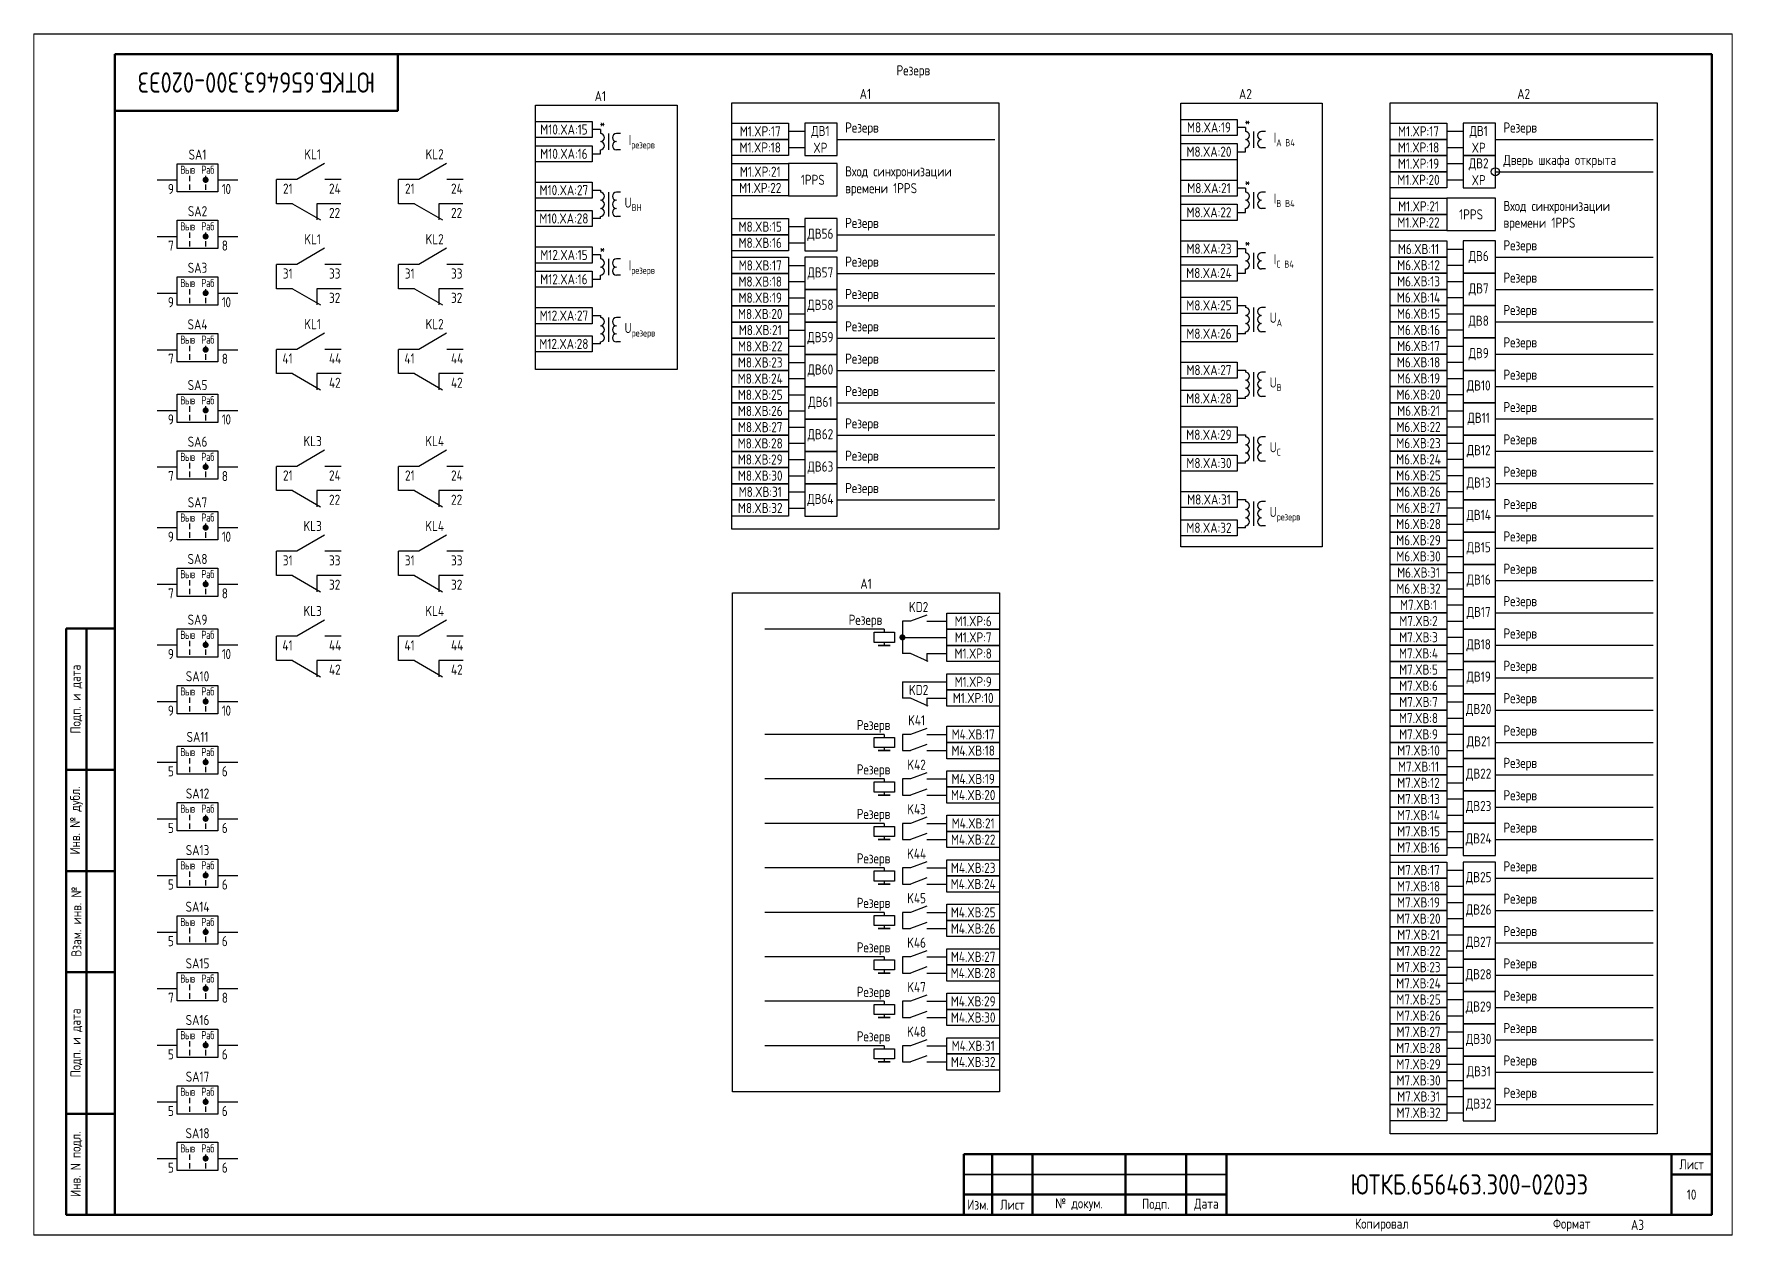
# Paper-space layout 'Лист10' of a CAD drawing. Header units: millimetres, sheet in inches. Extents: x 242.9 to 266.5, y 96.7 to 113.3.
# The model-space entities are those that its viewports show. They can reach past a viewport. Long polylines and large blocks are cut down to what shows.
import ezdxf

# ---------------------------------------------------------------- set-up
doc = ezdxf.new("R2010")
doc.units = ezdxf.units.MM
doc.styles.add('Gost_type_A', font='GOST_A.TTF')

psp = doc.layouts.new('Лист10')

msp = doc.modelspace()

# ---------------------------------------------------------------- texts
at = {"insert": (3835, 285), "char_height": 5, "width": 70, "attachment_point": 5, "rotation": 180, "style": 'Gost_type_A'}
msp.add_mtext('ЮТКБ.656463.300-020Э3', dxfattribs=at)
at = {"lineweight": 25, "insert": (3997.5, 287.66), "char_height": 2.5, "width": 395, "attachment_point": 5, "line_spacing_factor": 0.9, "style": 'Gost_type_A'}
msp.add_mtext('Резерв', dxfattribs=at)
at = {"char_height": 2.5, "style": 'Gost_type_A'}
for s, insert, width, attachment_point, line_spacing_factor in [('A1', (3920.09, 280.37), 32, 8, 0.9), ('A1', (3985.64, 280.93), 66, 8, 0.9), ('A2', (4079.64, 280.88), 32, 8, 0.9), ('A2', (4148.46, 280.93), 66, 8, 0.9), ('A1', (3985.81, 159.79), 66, 8, 0.9), ('Резерв', (3989.81, 151.79), 37, 6, 0.8)]:
    msp.add_mtext(s, dxfattribs=dict(at, insert=insert, width=width, attachment_point=attachment_point, line_spacing_factor=line_spacing_factor))
at = {"style": 'Gost_type_A'}
for s, insert, char_height, width, attachment_point in [('M10.XA:15', (3911.09, 273.37), 2.5, 14, 5), ('*', (3920.59, 274.87), 2.5, 3, 5), ('M1.XP:17', (3959.64, 272.93), 2.5, 14, 5), ('ДВ1 XP', (3974.52, 270.93), 2.5, 7.7588, 5), ('Резерв', (3980.64, 271.93), 2.5, 27.8465, 7), ('M8.XA:19', (4070.64, 273.89), 2.5, 14, 5), ('*', (4080.14, 275.38), 2.5, 3, 5), ('M1.XP:17', (4122.46, 272.93), 2.5, 14, 5), ('ДВ1 XP', (4137.34, 270.93), 2.5, 7.7588, 5), ('Резерв', (4143.46, 271.93), 2.5, 27.8465, 7), ('\\A1;I{\\H0.7x;\\S^ резерв;}', (3927.09, 270.37), 2.5, 8, 4), ('M1.XP:18', (3959.64, 268.93), 2.5, 14, 5), ('M8.XA:20', (4070.63, 267.88), 2.5, 14.018, 5), ('\\A1;I{\\H0.7x;\\S^ A B4;}', (4086.63, 270.91), 2.5, 8, 4), ('M1.XP:18', (4122.46, 268.93), 2.5, 14, 5), ('SA1', (3820.46, 265.92), 2.5, 10, 8), ('KL1', (3848.93, 266), 2.5, 10, 8), ('KL2', (3879.11, 266), 2.5, 10, 8), ('M10.XA:16', (3911.08, 267.36), 2.5, 14.018, 5), ('M1.XP:19', (4122.46, 264.93), 2.5, 14, 5), ('ДВ2 XP', (4137.34, 262.93), 2.5, 7.7588, 5), ('Дверь шкафа открыта', (4143.46, 263.93), 2.5, 35.9749, 7), ('{\\T0.9;Выв}', (3817.96, 263.42), 2, 5, 5), ('{\\T0.9;Раб}', (3822.96, 263.42), 2, 5, 5), ('M1.XP:21', (3959.64, 262.93), 2.5, 14, 5), ('1PPS', (3972.64, 260.93), 2.5, 12, 5), ('Вход синхронизации\\Pвремени 1PPS', (3980.64, 256.93), 2.5, 35.9749, 7), ('*', (4080.14, 260.38), 2.5, 3, 5), ('M1.XP:20', (4122.46, 260.93), 2.5, 14, 5), ('{\\T0.9;9}', (3814.46, 259.92), 2.5, 5, 3), ('{\\T0.9;10}', (3826.46, 259.92), 2.5, 5, 1), ('21', (3843.98, 260), 2.5, 6, 3), ('24', (3852.98, 260), 2.5, 6, 1), ('21', (3874.16, 260), 2.5, 6, 3), ('24', (3883.16, 260), 2.5, 6, 1), ('M10.XA:27', (3911.08, 258.37), 2.5, 14.018, 5), ('\\A1;U{\\H0.7x;\\S^ ВН;}', (3926.09, 254.87), 2.5, 12, 4), ('M1.XP:22', (3959.64, 258.93), 2.5, 14, 5), ('M8.XA:21', (4070.64, 258.88), 2.5, 14, 5), ('\\A1;I{\\H0.7x;\\S^ B B4;}', (4086.64, 255.88), 2.5, 8, 4), ('SA2', (3820.46, 251.92), 2.5, 10, 8), ('22', (3852.98, 254), 2.5, 6, 1), ('22', (3883.16, 254), 2.5, 6, 1), ('M10.XA:28', (3911.08, 251.37), 2.5, 14.018, 5), ('M8.XA:22', (4070.63, 252.88), 2.5, 14.018, 5), ('M1.XP:21', (4122.46, 254.38), 2.5, 14, 5), ('1PPS', (4135.46, 252.38), 2.5, 12, 5), ('Вход синхронизации\\Pвремени 1PPS', (4143.46, 248.38), 2.5, 35.9749, 7), ('{\\T0.9;Выв}', (3817.96, 249.42), 2, 5, 5), ('{\\T0.9;Раб}', (3822.96, 249.42), 2, 5, 5), ('M8.XВ:15', (3959.64, 249.35), 2.5, 14, 5), ('ДВ56', (3974.52, 247.35), 2.5, 7.7588, 5), ('Резерв', (3980.64, 248.35), 2.5, 27.8465, 7), ('M1.XP:22', (4122.46, 250.38), 2.5, 14, 5), ('{\\T0.9;7}', (3814.46, 245.92), 2.5, 5, 3), ('{\\T0.9;8}', (3826.46, 245.92), 2.5, 5, 1), ('KL1', (3848.93, 245), 2.5, 10, 8), ('KL2', (3879.11, 245), 2.5, 10, 8), ('M12.XA:15', (3911.09, 242.36), 2.5, 14, 5), ('*', (3920.59, 243.86), 2.5, 3, 5), ('M8.XВ:16', (3959.64, 245.35), 2.5, 14, 5), ('M8.XA:23', (4070.64, 243.88), 2.5, 14, 5), ('*', (4080.14, 245.38), 2.5, 3, 5), ('M6.XВ:11', (4122.46, 243.82), 2.5, 14, 5), ('Резерв', (4143.46, 242.82), 2.5, 27.8465, 7), ('SA3', (3820.46, 237.92), 2.5, 10, 8), ('\\A1;I{\\H0.7x;\\S^ резерв;}', (3927.09, 239.36), 2.5, 8, 4), ('M8.XВ:17', (3959.64, 239.77), 2.5, 14, 5), ('Резерв', (3980.64, 238.77), 2.5, 27.8465, 7), ('\\A1;I{\\H0.7x;\\S^ C B4;}', (4086.64, 240.88), 2.5, 8, 4), ('M6.XВ:12', (4122.46, 239.82), 2.5, 14, 5), ('ДВ6', (4137.34, 241.82), 2.5, 7.7588, 5), ('{\\T0.9;Выв}', (3817.96, 235.42), 2, 5, 5), ('{\\T0.9;Раб}', (3822.96, 235.42), 2, 5, 5), ('31', (3843.98, 239), 2.5, 6, 3), ('33', (3852.98, 239), 2.5, 6, 1), ('31', (3874.16, 239), 2.5, 6, 3), ('33', (3883.16, 239), 2.5, 6, 1), ('M12.XA:16', (3911.08, 236.35), 2.5, 14.018, 5), ('M8.XВ:18', (3959.64, 235.77), 2.5, 14, 5), ('ДВ57', (3974.52, 237.77), 2.5, 7.7588, 5), ('M8.XA:24', (4070.63, 237.88), 2.5, 14.018, 5), ('M6.XВ:13', (4122.46, 235.82), 2.5, 14, 5), ('ДВ7', (4137.34, 233.82), 2.5, 7.7588, 5), ('Резерв', (4143.46, 234.82), 2.5, 44.8565, 7), ('{\\T0.9;9}', (3814.46, 231.92), 2.5, 5, 3), ('{\\T0.9;10}', (3826.46, 231.92), 2.5, 5, 1), ('32', (3852.98, 233), 2.5, 6, 1), ('32', (3883.16, 233), 2.5, 6, 1), ('M8.XВ:19', (3959.64, 231.77), 2.5, 14, 5), ('ДВ58', (3974.52, 229.77), 2.5, 7.7588, 5), ('Резерв', (3980.64, 230.77), 2.5, 27.8465, 7), ('M8.XA:25', (4070.63, 229.88), 2.5, 14.018, 5), ('M6.XВ:14', (4122.46, 231.82), 2.5, 14, 5), ('M12.XA:27', (3911.08, 227.36), 2.5, 14.018, 5), ('M8.XВ:20', (3959.64, 227.77), 2.5, 14, 5), ('\\A1;U{\\H0.7x;\\S^ A;}', (4085.64, 226.38), 2.5, 12, 4), ('M6.XВ:15', (4122.46, 227.82), 2.5, 14, 5), ('ДВ8', (4137.34, 225.82), 2.5, 7.7588, 5), ('Резерв', (4143.46, 226.82), 2.5, 27.8465, 7), ('SA4', (3820.46, 223.92), 2.5, 10, 8), ('KL1', (3848.93, 224), 2.5, 10, 8), ('KL2', (3879.11, 224), 2.5, 10, 8), ('\\A1;U{\\H0.7x;\\S^ резерв;}', (3926.09, 223.86), 2.5, 12, 4), ('M8.XВ:21', (3959.64, 223.77), 2.5, 14, 5), ('ДВ59', (3974.52, 221.77), 2.5, 7.7588, 5), ('Резерв', (3980.64, 222.77), 2.5, 27.8465, 7), ('M8.XA:26', (4070.63, 222.88), 2.5, 14.018, 5), ('M6.XВ:16', (4122.46, 223.82), 2.5, 14, 5), ('{\\T0.9;Выв}', (3817.96, 221.42), 2, 5, 5), ('{\\T0.9;Раб}', (3822.96, 221.42), 2, 5, 5), ('M12.XA:28', (3911.08, 220.36), 2.5, 14.018, 5), ('M8.XВ:22', (3959.64, 219.77), 2.5, 14, 5), ('M6.XВ:17', (4122.46, 219.82), 2.5, 14, 5), ('ДВ9', (4137.34, 217.82), 2.5, 7.7588, 5), ('Резерв', (4143.46, 218.82), 2.5, 27.8465, 7), ('{\\T0.9;7}', (3814.46, 217.92), 2.5, 5, 3), ('{\\T0.9;8}', (3826.46, 217.92), 2.5, 5, 1), ('41', (3843.98, 218), 2.5, 6, 3), ('44', (3852.98, 218), 2.5, 6, 1), ('41', (3874.16, 218), 2.5, 6, 3), ('44', (3883.16, 218), 2.5, 6, 1), ('M8.XВ:23', (3959.64, 215.77), 2.5, 14, 5), ('ДВ60', (3974.52, 213.77), 2.5, 7.7588, 5), ('Резерв', (3980.64, 214.77), 2.5, 27.8465, 7), ('M8.XA:27', (4070.63, 213.88), 2.5, 14.018, 5), ('M6.XВ:18', (4122.46, 215.82), 2.5, 14, 5), ('SA5', (3820.46, 208.92), 2.5, 10, 8), ('42', (3852.98, 212), 2.5, 6, 1), ('42', (3883.16, 212), 2.5, 6, 1), ('M8.XВ:24', (3959.64, 211.77), 2.5, 14, 5), ('\\A1;U{\\H0.7x;\\S^ B;}', (4085.64, 210.38), 2.5, 12, 4), ('M6.XВ:19', (4122.46, 211.82), 2.5, 14, 5), ('ДВ10', (4137.34, 209.82), 2.5, 7.7588, 5), ('Резерв', (4143.46, 210.82), 2.5, 27.8465, 7), ('{\\T0.9;Выв}', (3817.96, 206.42), 2, 5, 5), ('{\\T0.9;Раб}', (3822.96, 206.42), 2, 5, 5), ('M8.XВ:25', (3959.64, 207.77), 2.5, 14, 5), ('ДВ61', (3974.52, 205.77), 2.5, 7.7588, 5), ('Резерв', (3980.64, 206.77), 2.5, 27.8465, 7), ('M8.XA:28', (4070.63, 206.88), 2.5, 14.018, 5), ('M6.XВ:20', (4122.46, 207.82), 2.5, 14, 5), ('Резерв', (4143.46, 202.82), 2.5, 27.8465, 7), ('{\\T0.9;9}', (3814.46, 202.92), 2.5, 5, 3), ('{\\T0.9;10}', (3826.46, 202.92), 2.5, 5, 1), ('M8.XВ:26', (3959.64, 203.77), 2.5, 14, 5), ('Резерв', (3980.64, 198.77), 2.5, 27.8465, 7), ('M6.XВ:21', (4122.46, 203.82), 2.5, 14, 5), ('ДВ11', (4137.34, 201.82), 2.5, 7.7588, 5), ('SA6', (3820.46, 194.92), 2.5, 10, 8), ('KL3', (3848.93, 195.07), 2.5, 10, 8), ('KL4', (3879.11, 195.07), 2.5, 10, 8), ('M8.XВ:27', (3959.64, 199.77), 2.5, 14, 5), ('ДВ62', (3974.52, 197.77), 2.5, 7.7588, 5), ('M8.XA:29', (4070.63, 197.88), 2.5, 14.018, 5), ('M6.XВ:22', (4122.46, 199.82), 2.5, 14, 5), ('Резерв', (4143.46, 194.82), 2.5, 37.4344, 7), ('{\\T0.9;Выв}', (3817.96, 192.42), 2, 5, 5), ('{\\T0.9;Раб}', (3822.96, 192.42), 2, 5, 5), ('M8.XВ:28', (3959.64, 195.77), 2.5, 14, 5), ('Резерв', (3980.64, 190.77), 2.5, 27.8465, 7), ('\\A1;U{\\H0.7x;\\S^ C;}', (4085.64, 194.38), 2.5, 12, 4), ('M6.XВ:23', (4122.46, 195.82), 2.5, 14, 5), ('ДВ12', (4137.34, 193.82), 2.5, 7.7588, 5), ('21', (3843.98, 189.07), 2.5, 6, 3), ('24', (3852.98, 189.07), 2.5, 6, 1), ('21', (3874.16, 189.07), 2.5, 6, 3), ('24', (3883.16, 189.07), 2.5, 6, 1), ('M8.XВ:29', (3959.64, 191.77), 2.5, 14, 5), ('M8.XВ:30', (3959.64, 187.77), 2.5, 14, 5), ('ДВ63', (3974.52, 189.77), 2.5, 7.7588, 5), ('M8.XA:30', (4070.63, 190.88), 2.5, 14.018, 5), ('M6.XВ:24', (4122.46, 191.82), 2.5, 14, 5), ('M6.XВ:25', (4122.46, 187.82), 2.5, 14, 5), ('Резерв', (4143.46, 186.82), 2.5, 39.3936, 7), ('{\\T0.9;7}', (3814.46, 188.92), 2.5, 5, 3), ('{\\T0.9;8}', (3826.46, 188.92), 2.5, 5, 1), ('M8.XВ:31', (3959.64, 183.77), 2.5, 14, 5), ('Резерв', (3980.64, 182.77), 2.5, 27.8465, 7), ('M6.XВ:26', (4122.46, 183.82), 2.5, 14, 5), ('ДВ13', (4137.34, 185.82), 2.5, 7.7588, 5), ('SA7', (3820.46, 179.92), 2.5, 10, 8), ('22', (3852.98, 183.07), 2.5, 6, 1), ('22', (3883.16, 183.07), 2.5, 6, 1), ('M8.XВ:32', (3959.64, 179.77), 2.5, 14, 5), ('ДВ64', (3974.52, 181.77), 2.5, 7.7588, 5), ('M8.XA:31', (4070.63, 181.88), 2.5, 14.018, 5), ('M6.XВ:27', (4122.46, 179.82), 2.5, 14, 5), ('Резерв', (4143.46, 178.82), 2.5, 30.8621, 7), ('{\\T0.9;Выв}', (3817.96, 177.42), 2, 5, 5), ('{\\T0.9;Раб}', (3822.96, 177.42), 2, 5, 5), ('KL3', (3848.93, 174.07), 2.5, 10, 8), ('KL4', (3879.11, 174.07), 2.5, 10, 8), ('\\A1;U{\\H0.7x;\\S^ резерв;}', (4085.64, 178.38), 2.5, 12, 4), ('M6.XВ:28', (4122.46, 175.82), 2.5, 14, 5), ('ДВ14', (4137.34, 177.82), 2.5, 7.7588, 5), ('{\\T0.9;9}', (3814.46, 173.92), 2.5, 5, 3), ('{\\T0.9;10}', (3826.46, 173.92), 2.5, 5, 1), ('M8.XA:32', (4070.63, 174.88), 2.5, 14.018, 5), ('M6.XВ:29', (4122.46, 171.82), 2.5, 14, 5), ('Резерв', (4143.46, 170.82), 2.5, 44.8565, 7), ('SA8', (3820.46, 165.92), 2.5, 10, 8), ('31', (3843.98, 168.07), 2.5, 6, 3), ('33', (3852.98, 168.07), 2.5, 6, 1), ('31', (3874.16, 168.07), 2.5, 6, 3), ('33', (3883.16, 168.07), 2.5, 6, 1), ('M6.XВ:30', (4122.46, 167.82), 2.5, 14, 5), ('ДВ15', (4137.34, 169.82), 2.5, 7.7588, 5), ('{\\T0.9;Выв}', (3817.96, 163.42), 2, 5, 5), ('{\\T0.9;Раб}', (3822.96, 163.42), 2, 5, 5), ('M6.XВ:31', (4122.46, 163.82), 2.5, 14, 5), ('Резерв', (4143.46, 162.82), 2.5, 27.8465, 7), ('{\\T0.9;7}', (3814.46, 159.92), 2.5, 5, 3), ('{\\T0.9;8}', (3826.46, 159.92), 2.5, 5, 1), ('32', (3852.98, 162.07), 2.5, 6, 1), ('32', (3883.16, 162.07), 2.5, 6, 1), ('M6.XВ:32', (4122.46, 159.82), 2.5, 14, 5), ('ДВ16', (4137.34, 161.82), 2.5, 7.7588, 5), ('KL3', (3848.93, 153.07), 2.5, 10, 8), ('KL4', (3879.11, 153.07), 2.5, 10, 8), ('KD2', (3998.81, 155.29), 2.5, 8, 5), ('M7.XВ:1', (4122.46, 155.82), 2.5, 14, 5), ('Резерв', (4143.46, 154.82), 2.5, 27.8465, 7), ('SA9', (3820.46, 150.92), 2.5, 10, 8), ('M1.XP:6', (4012.31, 151.79), 2.5, 13, 5), ('M7.XВ:2', (4122.46, 151.82), 2.5, 14, 5), ('ДВ17', (4137.34, 153.82), 2.5, 7.7588, 5), ('{\\T0.9;Выв}', (3817.96, 148.42), 2, 5, 5), ('{\\T0.9;Раб}', (3822.96, 148.42), 2, 5, 5), ('41', (3843.98, 147.07), 2.5, 6, 3), ('44', (3852.98, 147.07), 2.5, 6, 1), ('41', (3874.16, 147.07), 2.5, 6, 3), ('44', (3883.16, 147.07), 2.5, 6, 1), ('M1.XP:7', (4012.31, 147.79), 2.5, 13, 5), ('M7.XВ:3', (4122.46, 147.82), 2.5, 14, 5), ('ДВ18', (4137.34, 145.82), 2.5, 7.7588, 5), ('Резерв', (4143.46, 146.82), 2.5, 27.8465, 7), ('{\\T0.9;9}', (3814.46, 144.92), 2.5, 5, 3), ('{\\T0.9;10}', (3826.46, 144.92), 2.5, 5, 1), ('M1.XP:8', (4012.31, 143.79), 2.5, 13, 5), ('M7.XВ:4', (4122.46, 143.82), 2.5, 14, 5), ('SA10', (3820.46, 136.92), 2.5, 10, 8), ('42', (3852.98, 141.07), 2.5, 6, 1), ('42', (3883.16, 141.07), 2.5, 6, 1), ('M7.XВ:5', (4122.46, 139.82), 2.5, 14, 5), ('ДВ19', (4137.34, 137.82), 2.5, 7.7588, 5), ('Резерв', (4143.46, 138.82), 2.5, 27.8465, 7), ('{\\T0.9;Выв}', (3817.96, 134.42), 2, 5, 5), ('{\\T0.9;Раб}', (3822.96, 134.42), 2, 5, 5), ('KD2', (3998.81, 134.79), 2.5, 8, 5), ('M1.XP:9', (4012.31, 136.79), 2.5, 13, 5), ('M7.XВ:6', (4122.46, 135.82), 2.5, 14, 5), ('{\\T0.9;9}', (3814.46, 130.92), 2.5, 5, 3), ('{\\T0.9;10}', (3826.46, 130.92), 2.5, 5, 1), ('M1.XP:10', (4012.31, 132.79), 2.5, 13, 5), ('M7.XВ:7', (4122.46, 131.82), 2.5, 14, 5), ('ДВ20', (4137.34, 129.82), 2.5, 7.7588, 5), ('Резерв', (4143.46, 130.82), 2.5, 27.8465, 7), ('Резерв', (3991.81, 125.79), 2.5, 31.0015, 6), ('K41', (3998.31, 127.29), 2.5, 5, 5), ('M7.XВ:8', (4122.46, 127.82), 2.5, 14, 5), ('Резерв', (4143.46, 122.82), 2.5, 27.8465, 7), ('SA11', (3820.46, 121.92), 2.5, 10, 8), ('M4.XВ:17', (4012.31, 123.79), 2.5, 13, 5), ('M7.XВ:9', (4122.46, 123.82), 2.5, 14, 5), ('ДВ21', (4137.34, 121.82), 2.5, 7.7588, 5), ('{\\T0.9;Выв}', (3817.96, 119.42), 2, 5, 5), ('{\\T0.9;Раб}', (3822.96, 119.42), 2, 5, 5), ('M4.XВ:18', (4012.31, 119.79), 2.5, 13, 5), ('M7.XВ:10', (4122.46, 119.82), 2.5, 14, 5), ('Резерв', (4143.46, 114.82), 2.5, 27.8465, 7), ('{\\T0.9;5}', (3814.46, 115.92), 2.5, 5, 3), ('{\\T0.9;6}', (3826.46, 115.92), 2.5, 5, 1), ('Резерв', (3991.81, 114.79), 2.5, 31.0015, 6), ('K42', (3998.31, 116.29), 2.5, 5, 5), ('M4.XВ:19', (4012.31, 112.79), 2.5, 13, 5), ('M7.XВ:11', (4122.46, 115.82), 2.5, 14, 5), ('ДВ22', (4137.34, 113.82), 2.5, 7.7588, 5), ('SA12', (3820.46, 107.92), 2.5, 10, 8), ('M4.XВ:20', (4012.31, 108.79), 2.5, 13, 5), ('M7.XВ:12', (4122.46, 111.82), 2.5, 14, 5), ('Резерв', (4143.46, 106.82), 2.5, 27.8465, 7), ('{\\T0.9;Выв}', (3817.96, 105.42), 2, 5, 5), ('{\\T0.9;Раб}', (3822.96, 105.42), 2, 5, 5), ('Резерв', (3991.81, 103.79), 2.5, 31.0015, 6), ('K43', (3998.31, 105.29), 2.5, 5, 5), ('M7.XВ:14', (4122.46, 103.82), 2.5, 14, 5), ('M7.XВ:13', (4122.46, 107.82), 2.5, 14, 5), ('ДВ23', (4137.34, 105.82), 2.5, 7.7588, 5), ('{\\T0.9;5}', (3814.46, 101.92), 2.5, 5, 3), ('{\\T0.9;6}', (3826.46, 101.92), 2.5, 5, 1), ('M4.XВ:21', (4012.31, 101.79), 2.5, 13, 5), ('M7.XВ:15', (4122.46, 99.82), 2.5, 14, 5), ('Резерв', (4143.46, 98.82), 2.5, 27.8465, 7), ('M4.XВ:22', (4012.31, 97.79), 2.5, 13, 5), ('M7.XВ:16', (4122.46, 95.82), 2.5, 14, 5), ('ДВ24', (4137.34, 97.82), 2.5, 7.7588, 5), ('{\\T0.9;Выв}', (3817.96, 91.42), 2, 5, 5), ('SA13', (3820.46, 93.92), 2.5, 10, 8), ('{\\T0.9;Раб}', (3822.96, 91.42), 2, 5, 5), ('Резерв', (3991.81, 92.79), 2.5, 31.0015, 6), ('K44', (3998.31, 94.29), 2.5, 5, 5), ('Резерв', (4143.46, 89.24), 2.5, 27.8465, 7), ('M4.XВ:23', (4012.31, 90.79), 2.5, 13, 5), ('M7.XВ:17', (4122.46, 90.24), 2.5, 14, 5), ('ДВ25', (4137.34, 88.24), 2.5, 7.7588, 5), ('{\\T0.9;5}', (3814.46, 87.92), 2.5, 5, 3), ('{\\T0.9;6}', (3826.46, 87.92), 2.5, 5, 1), ('K45', (3998.31, 83.29), 2.5, 5, 5), ('M4.XВ:24', (4012.31, 86.79), 2.5, 13, 5), ('M7.XВ:18', (4122.46, 86.24), 2.5, 14, 5), ('Резерв', (4143.46, 81.24), 2.5, 27.8465, 7), ('SA14', (3820.46, 79.92), 2.5, 10, 8), ('Резерв', (3991.81, 81.79), 2.5, 31.0015, 6), ('M4.XВ:25', (4012.31, 79.79), 2.5, 13, 5), ('M7.XВ:19', (4122.46, 82.24), 2.5, 14, 5), ('ДВ26', (4137.34, 80.24), 2.5, 7.7588, 5), ('{\\T0.9;Выв}', (3817.96, 77.42), 2, 5, 5), ('{\\T0.9;Раб}', (3822.96, 77.42), 2, 5, 5), ('M4.XВ:26', (4012.31, 75.79), 2.5, 13, 5), ('M7.XВ:20', (4122.46, 78.24), 2.5, 14, 5), ('Резерв', (4143.46, 73.24), 2.5, 27.8465, 7), ('{\\T0.9;5}', (3814.46, 73.92), 2.5, 5, 3), ('{\\T0.9;6}', (3826.46, 73.92), 2.5, 5, 1), ('Резерв', (3991.81, 70.79), 2.5, 31.0015, 6), ('K46', (3998.31, 72.29), 2.5, 5, 5), ('M7.XВ:22', (4122.46, 70.24), 2.5, 14, 5), ('M7.XВ:21', (4122.46, 74.24), 2.5, 14, 5), ('ДВ27', (4137.34, 72.24), 2.5, 7.7588, 5), ('SA15', (3820.46, 65.92), 2.5, 10, 8), ('M4.XВ:27', (4012.31, 68.79), 2.5, 13, 5), ('M7.XВ:23', (4122.46, 66.24), 2.5, 14, 5), ('Резерв', (4143.46, 65.24), 2.5, 27.8465, 7), ('{\\T0.9;Выв}', (3817.96, 63.42), 2, 5, 5), ('{\\T0.9;Раб}', (3822.96, 63.42), 2, 5, 5), ('M4.XВ:28', (4012.31, 64.79), 2.5, 13, 5), ('M7.XВ:24', (4122.46, 62.24), 2.5, 14, 5), ('ДВ28', (4137.34, 64.24), 2.5, 7.7588, 5), ('{\\T0.9;7}', (3814.46, 59.92), 2.5, 5, 3), ('{\\T0.9;8}', (3826.46, 59.92), 2.5, 5, 1), ('Резерв', (3991.81, 59.79), 2.5, 31.0015, 6), ('K47', (3998.31, 61.29), 2.5, 5, 5), ('M4.XВ:29', (4012.31, 57.79), 2.5, 13, 5), ('M7.XВ:25', (4122.46, 58.24), 2.5, 14, 5), ('Резерв', (4143.46, 57.24), 2.5, 27.8465, 7), ('M4.XВ:30', (4012.31, 53.79), 2.5, 13, 5), ('M7.XВ:26', (4122.46, 54.24), 2.5, 14, 5), ('ДВ29', (4137.34, 56.24), 2.5, 7.7588, 5), ('{\\T0.9;Выв}', (3817.96, 49.42), 2, 5, 5), ('SA16', (3820.46, 51.92), 2.5, 10, 8), ('{\\T0.9;Раб}', (3822.96, 49.42), 2, 5, 5), ('K48', (3998.31, 50.29), 2.5, 5, 5), ('M7.XВ:27', (4122.46, 50.24), 2.5, 14, 5), ('Резерв', (4143.46, 49.24), 2.5, 27.8465, 7), ('Резерв', (3991.81, 48.79), 2.5, 31.0015, 6), ('M4.XВ:31', (4012.31, 46.79), 2.5, 13, 5), ('M7.XВ:28', (4122.46, 46.24), 2.5, 14, 5), ('ДВ30', (4137.34, 48.24), 2.5, 7.7588, 5), ('{\\T0.9;5}', (3814.46, 45.92), 2.5, 5, 3), ('{\\T0.9;6}', (3826.46, 45.92), 2.5, 5, 1), ('M4.XВ:32', (4012.31, 42.79), 2.5, 13, 5), ('M7.XВ:29', (4122.46, 42.24), 2.5, 14, 5), ('Резерв', (4143.46, 41.24), 2.5, 27.8465, 7), ('SA17', (3820.46, 37.92), 2.5, 10, 8), ('M7.XВ:30', (4122.46, 38.24), 2.5, 14, 5), ('ДВ31', (4137.34, 40.24), 2.5, 7.7588, 5), ('{\\T0.9;Выв}', (3817.96, 35.42), 2, 5, 5), ('{\\T0.9;Раб}', (3822.96, 35.42), 2, 5, 5), ('M7.XВ:31', (4122.46, 34.24), 2.5, 14, 5), ('ДВ32', (4137.34, 32.24), 2.5, 7.7588, 5), ('Резерв', (4143.46, 33.24), 2.5, 27.8465, 7), ('{\\T0.9;5}', (3814.46, 31.92), 2.5, 5, 3), ('{\\T0.9;6}', (3826.46, 31.92), 2.5, 5, 1), ('M7.XВ:32', (4122.46, 30.24), 2.5, 14, 5), ('SA18', (3820.46, 23.92), 2.5, 10, 8), ('{\\T0.9;Выв}', (3817.96, 21.42), 2, 5, 5), ('{\\T0.9;Раб}', (3822.96, 21.42), 2, 5, 5), ('{\\T0.9;5}', (3814.46, 17.92), 2.5, 5, 3), ('{\\T0.9;6}', (3826.46, 17.92), 2.5, 5, 1), ('ЮТКБ.656463.300-020Э3', (4135, 12.5), 5, 120, 5), ('10', (4190, 10), 2.5, 10, 5), ('A3', (4175, 2.5), 2.5, 20, 4)]:
    msp.add_mtext(s, dxfattribs=dict(at, insert=insert, char_height=char_height, width=width, attachment_point=attachment_point))

# ---------------------------------------------------------------- blocks, each defined once
blk = doc.blocks.new('Формат_А3')
blk.add_lwpolyline([(-420, 297), (0, 297), (0, 0), (-420, 0)], close=True)
at = {"lineweight": 50}
blk.add_lwpolyline([(-400, 292), (-5, 292), (-5, 5), (-400, 5)], close=True, dxfattribs=at)
blk = doc.blocks.new('Штамп левый нижний')
at = {"lineweight": 50}
for points in [[(-12, 145), (-7, 145), (-7, 110), (-12, 110)], [(-7, 145), (0, 145), (0, 110), (-7, 110)], [(-12, 110), (-7, 110), (-7, 85), (-12, 85)], [(-7, 110), (0, 110), (0, 85), (-7, 85)], [(-12, 85), (-7, 85), (-7, 60), (-12, 60)], [(-7, 85), (0, 85), (0, 60), (-7, 60)], [(-12, 60), (-7, 60), (-7, 25), (-12, 25)], [(-7, 60), (0, 60), (0, 25), (-7, 25)], [(-12, 25), (-7, 25), (-7, 0), (-12, 0)], [(-7, 25), (0, 25), (0, 0), (-7, 0)]]:
    blk.add_lwpolyline(points, close=True, dxfattribs=at)
at = {"char_height": 2.5, "attachment_point": 5, "rotation": 90, "style": 'Gost_type_A'}
for s, insert, width in [('Подп. и дата', (-9.5, 127.5), 35), ('Инв. № дубл.', (-9.5, 97.5), 25), ('Взам. инв. №', (-9.5, 72.5), 25), ('Подп. и дата', (-9.5, 42.5), 35), ('Инв. N подл.', (-9.5, 12.5), 25)]:
    blk.add_mtext(s, dxfattribs=dict(at, insert=insert, width=width))
blk = doc.blocks.new('Штамп малый нижний')
at = {"lineweight": 50}
for points in [[(-185, 15), (-178, 15), (-178, 5), (-185, 5)], [(-178, 15), (-168, 15), (-168, 5), (-178, 5)], [(-168, 15), (-145, 15), (-145, 5), (-168, 5)], [(-145, 15), (-130, 15), (-130, 5), (-145, 5)], [(-130, 15), (-120, 15), (-120, 5), (-130, 5)], [(-120, 15), (-10, 15), (-10, 0), (-120, 0)], [(-10, 15), (0, 15), (0, 10), (-10, 10)], [(-10, 10), (0, 10), (0, 0), (-10, 0)], [(-185, 5), (-178, 5), (-178, 0), (-185, 0)], [(-178, 5), (-168, 5), (-168, 0), (-178, 0)], [(-168, 5), (-145, 5), (-145, 0), (-168, 0)], [(-145, 5), (-130, 5), (-130, 0), (-145, 0)], [(-130, 5), (-120, 5), (-120, 0), (-130, 0)]]:
    blk.add_lwpolyline(points, close=True, dxfattribs=at)
for points in [[(-185, 15), (-178, 15), (-178, 10), (-185, 10)], [(-178, 15), (-168, 15), (-168, 10), (-178, 10)], [(-168, 15), (-145, 15), (-145, 10), (-168, 10)], [(-145, 15), (-130, 15), (-130, 10), (-145, 10)], [(-130, 15), (-120, 15), (-120, 10), (-130, 10)], [(-185, 10), (-178, 10), (-178, 5), (-185, 5)], [(-178, 10), (-168, 10), (-168, 5), (-178, 5)], [(-168, 10), (-145, 10), (-145, 5), (-168, 5)], [(-145, 10), (-130, 10), (-130, 5), (-145, 5)], [(-130, 10), (-120, 10), (-120, 5), (-130, 5)]]:
    blk.add_lwpolyline(points, close=True)
at = {"char_height": 2.5, "style": 'Gost_type_A'}
for s, insert, width, attachment_point in [('Лист', (-5, 12.5), 10, 5), ('Изм.', (-181.5, 2.5), 7, 5), ('Лист', (-173, 2.5), 10, 5), ('№ докум.', (-156.5, 2.5), 23, 5), ('Подп.', (-137.5, 2.5), 15, 5), ('Дата', (-125, 2.5), 10, 5), ('Копировал', (-75, -2.53), 13.1202, 6), ('Формат', (-30, -2.53), 13.1202, 6)]:
    blk.add_mtext(s, dxfattribs=dict(at, insert=insert, width=width, attachment_point=attachment_point))
blk = doc.blocks.new('Штамп угловой верхний')
at = {"lineweight": 50}
blk.add_lwpolyline([(0, 0), (70, 0), (70, -14), (0, -14)], close=True, dxfattribs=at)
blk = doc.blocks.new('POINT')
at = {"const_width": 0.75}
blk.add_lwpolyline([(-0.375, 0, 1), (0.375, 0, 1)], format="xyb", close=True, dxfattribs=at)
blk = doc.blocks.new('Переключатель_положение')
for p, q in [((2, 1), (2, -0.34)), ((2, -1.14), (2, -2.49))]:
    blk.add_line(p, q)

# ---------------------------------------------------------------- linework, layer by layer
for p, q in [((3920.09, 273.37), (3918.09, 273.37)), ((4079.64, 273.88), (4077.64, 273.88)), ((3966.64, 272.93), (3970.64, 272.93)), ((3966.64, 268.93), (3970.64, 268.93)), ((3978.64, 270.93), (4017.64, 270.93)), ((4129.46, 272.93), (4133.46, 272.93)), ((4129.46, 268.93), (4133.46, 268.93)), ((4141.46, 270.93), (4180.46, 270.93)), ((3851.9, 265), (3844.98, 261)), ((3882.08, 265), (3875.16, 261)), ((3918.09, 267.37), (3920.09, 267.37)), ((4077.64, 267.88), (4079.64, 267.88)), ((4077.64, 265.88), (4077.64, 260.88)), ((4129.46, 264.93), (4133.46, 264.93)), ((3810.46, 260.92), (3815.46, 260.92)), ((3825.46, 260.92), (3830.46, 260.92)), ((3844.98, 261), (3839.98, 261)), ((3839.98, 255), (3839.98, 261)), ((3855.98, 261), (3851.98, 261)), ((3875.16, 261), (3870.16, 261)), ((3870.16, 255), (3870.16, 261)), ((3886.16, 261), (3882.16, 261)), ((4129.46, 260.93), (4133.46, 260.93)), ((4141.46, 262.93), (4180.46, 262.93)), ((4079.64, 258.88), (4077.64, 258.88)), ((3843.98, 255), (3839.98, 255)), ((3843.98, 255), (3850.9, 251)), ((3849.98, 255), (3849.98, 251)), ((3855.87, 255), (3849.98, 255)), ((3874.16, 255), (3870.16, 255)), ((3874.16, 255), (3881.08, 251)), ((3880.16, 255), (3880.16, 251)), ((3886.05, 255), (3880.16, 255)), ((4077.64, 252.88), (4079.64, 252.88)), ((3966.64, 249.35), (3970.64, 249.35)), ((3810.46, 246.92), (3815.46, 246.92)), ((3825.46, 246.92), (3830.46, 246.92)), ((3851.9, 244), (3844.98, 240)), ((3882.08, 244), (3875.16, 240)), ((3966.64, 245.35), (3970.64, 245.35)), ((3978.64, 247.35), (4017.64, 247.35)), ((4079.64, 243.88), (4077.64, 243.88)), ((4129.46, 243.82), (4133.46, 243.82)), ((3844.98, 240), (3839.98, 240)), ((3839.98, 234), (3839.98, 240)), ((3855.98, 240), (3851.98, 240)), ((3875.16, 240), (3870.16, 240)), ((3870.16, 234), (3870.16, 240)), ((3886.16, 240), (3882.16, 240)), ((3920.09, 242.36), (3918.09, 242.36)), ((3966.64, 239.77), (3970.64, 239.77)), ((4129.46, 239.82), (4133.46, 239.82)), ((4141.46, 241.82), (4180.46, 241.82)), ((3918.09, 236.36), (3920.09, 236.36)), ((3966.64, 235.77), (3970.64, 235.77)), ((3978.64, 237.77), (4017.64, 237.77)), ((4077.64, 237.88), (4079.64, 237.88)), ((4129.46, 235.82), (4133.46, 235.82)), ((3810.46, 232.92), (3815.46, 232.92)), ((3825.46, 232.92), (3830.46, 232.92)), ((3843.98, 234), (3839.98, 234)), ((3843.98, 234), (3850.9, 230)), ((3849.98, 234), (3849.98, 230)), ((3855.98, 234), (3849.98, 234)), ((3874.16, 234), (3870.16, 234)), ((3874.16, 234), (3881.08, 230)), ((3880.16, 234), (3880.16, 230)), ((3886.16, 234), (3880.16, 234)), ((3966.64, 231.77), (3970.64, 231.77)), ((4129.46, 231.82), (4133.46, 231.82)), ((4141.46, 233.82), (4180.46, 233.82)), ((3966.64, 227.77), (3970.64, 227.77)), ((3978.64, 229.77), (4017.64, 229.77)), ((4129.46, 227.82), (4133.46, 227.82)), ((3851.9, 223), (3844.98, 219)), ((3882.08, 223), (3875.16, 219)), ((3966.64, 223.77), (3970.64, 223.77)), ((4129.46, 223.82), (4133.46, 223.82)), ((4141.46, 225.82), (4180.46, 225.82)), ((3810.46, 218.92), (3815.46, 218.92)), ((3825.46, 218.92), (3830.46, 218.92)), ((3844.98, 219), (3839.98, 219)), ((3839.98, 213), (3839.98, 219)), ((3855.98, 219), (3851.98, 219)), ((3875.16, 219), (3870.16, 219)), ((3870.16, 213), (3870.16, 219)), ((3886.16, 219), (3882.16, 219)), ((3966.64, 219.77), (3970.64, 219.77)), ((3978.64, 221.77), (4017.64, 221.77)), ((4129.46, 219.82), (4133.46, 219.82)), ((3966.64, 215.77), (3970.64, 215.77)), ((4129.46, 215.82), (4133.46, 215.82)), ((4141.46, 217.82), (4180.46, 217.82)), ((3843.98, 213), (3839.98, 213)), ((3843.98, 213), (3850.9, 209)), ((3849.98, 213), (3849.98, 209)), ((3855.98, 213), (3849.98, 213)), ((3874.16, 213), (3870.16, 213)), ((3874.16, 213), (3881.08, 209)), ((3880.16, 213), (3880.16, 209)), ((3886.16, 213), (3880.16, 213)), ((3966.64, 211.77), (3970.64, 211.77)), ((3978.64, 213.77), (4017.64, 213.77)), ((4129.46, 211.82), (4133.46, 211.82)), ((3966.64, 207.77), (3970.64, 207.77)), ((4129.46, 207.82), (4133.46, 207.82)), ((4141.46, 209.82), (4180.46, 209.82)), ((3810.46, 203.92), (3815.46, 203.92)), ((3825.46, 203.92), (3830.46, 203.92)), ((3966.64, 203.77), (3970.64, 203.77)), ((3978.64, 205.77), (4017.64, 205.77)), ((4129.46, 203.82), (4133.46, 203.82)), ((4141.46, 201.82), (4180.46, 201.82)), ((3966.64, 199.77), (3970.64, 199.77)), ((3978.64, 197.77), (4017.64, 197.77)), ((4129.46, 199.82), (4133.46, 199.82)), ((3851.9, 194.07), (3844.98, 190.07)), ((3882.08, 194.07), (3875.16, 190.07)), ((3966.64, 195.77), (3970.64, 195.77)), ((4129.46, 195.82), (4133.46, 195.82)), ((4141.46, 193.82), (4180.46, 193.82)), ((3810.46, 189.92), (3815.46, 189.92)), ((3825.46, 189.92), (3830.46, 189.92)), ((3844.98, 190.07), (3839.98, 190.07)), ((3839.98, 184.07), (3839.98, 190.07)), ((3855.98, 190.07), (3851.98, 190.07)), ((3875.16, 190.07), (3870.16, 190.07)), ((3870.16, 184.07), (3870.16, 190.07)), ((3886.16, 190.07), (3882.16, 190.07)), ((3966.64, 191.77), (3970.64, 191.77)), ((3978.64, 189.77), (4017.64, 189.77)), ((4129.46, 191.82), (4133.46, 191.82)), ((3966.64, 187.77), (3970.64, 187.77)), ((4129.46, 187.82), (4133.46, 187.82)), ((4141.46, 185.82), (4180.46, 185.82)), ((3843.98, 184.07), (3839.98, 184.07)), ((3843.98, 184.07), (3850.9, 180.07)), ((3849.98, 184.07), (3849.98, 180.07)), ((3855.87, 184.07), (3849.98, 184.07)), ((3874.16, 184.07), (3870.16, 184.07)), ((3874.16, 184.07), (3881.08, 180.07)), ((3880.16, 184.07), (3880.16, 180.07)), ((3886.05, 184.07), (3880.16, 184.07)), ((3966.64, 183.77), (3970.64, 183.77)), ((3978.64, 181.77), (4017.64, 181.77)), ((4129.46, 183.82), (4133.46, 183.82)), ((3966.64, 179.77), (3970.64, 179.77)), ((4129.46, 179.82), (4133.46, 179.82)), ((4141.46, 177.82), (4180.46, 177.82)), ((3810.46, 174.92), (3815.46, 174.92)), ((3825.46, 174.92), (3830.46, 174.92)), ((3851.9, 173.07), (3844.98, 169.07)), ((3882.08, 173.07), (3875.16, 169.07)), ((4129.46, 175.82), (4133.46, 175.82)), ((3844.98, 169.07), (3839.98, 169.07)), ((3839.98, 163.07), (3839.98, 169.07)), ((3855.98, 169.07), (3851.98, 169.07)), ((3875.16, 169.07), (3870.16, 169.07)), ((3870.16, 163.07), (3870.16, 169.07)), ((3886.16, 169.07), (3882.16, 169.07)), ((4129.46, 171.82), (4133.46, 171.82)), ((4141.46, 169.82), (4180.46, 169.82)), ((4129.46, 167.82), (4133.46, 167.82)), ((4129.46, 163.82), (4133.46, 163.82)), ((3810.46, 160.92), (3815.46, 160.92)), ((3825.46, 160.92), (3830.46, 160.92)), ((3843.98, 163.07), (3839.98, 163.07)), ((3843.98, 163.07), (3850.9, 159.07)), ((3849.98, 163.07), (3849.98, 159.07)), ((3855.98, 163.07), (3849.98, 163.07)), ((3874.16, 163.07), (3870.16, 163.07)), ((3874.16, 163.07), (3881.08, 159.07)), ((3880.16, 163.07), (3880.16, 159.07)), ((3886.16, 163.07), (3880.16, 163.07)), ((4129.46, 159.82), (4133.46, 159.82)), ((4141.46, 161.82), (4180.46, 161.82)), ((4129.46, 155.82), (4133.46, 155.82)), ((3851.9, 152.07), (3844.98, 148.07)), ((3882.08, 152.07), (3875.16, 148.07)), ((4129.46, 151.82), (4133.46, 151.82)), ((4141.46, 153.82), (4180.46, 153.82)), ((3844.98, 148.07), (3839.98, 148.07)), ((3839.98, 142.07), (3839.98, 148.07)), ((3855.98, 148.07), (3851.98, 148.07)), ((3875.16, 148.07), (3870.16, 148.07)), ((3870.16, 142.07), (3870.16, 148.07)), ((3886.16, 148.07), (3882.16, 148.07)), ((3990.31, 149.79), (3960.81, 149.79)), ((3990.31, 149.79), (3990.31, 149.04)), ((4129.46, 147.82), (4133.46, 147.82)), ((3810.46, 145.92), (3815.46, 145.92)), ((3825.46, 145.92), (3830.46, 145.92)), ((3990.31, 146.54), (3990.31, 145.79)), ((4000.81, 143.79), (4000.81, 141.79)), ((4129.46, 143.82), (4133.46, 143.82)), ((4141.46, 145.82), (4180.46, 145.82)), ((3843.98, 142.07), (3839.98, 142.07)), ((3843.98, 142.07), (3850.9, 138.07)), ((3849.98, 142.07), (3849.98, 138.07)), ((3855.98, 142.07), (3849.98, 142.07)), ((3874.16, 142.07), (3870.16, 142.07)), ((3874.16, 142.07), (3881.08, 138.07)), ((3880.16, 142.07), (3880.16, 138.07)), ((3886.16, 142.07), (3880.16, 142.07)), ((4129.46, 139.82), (4133.46, 139.82)), ((3994.81, 136.79), (3994.81, 132.79)), ((4129.46, 135.82), (4133.46, 135.82)), ((4141.46, 137.82), (4180.46, 137.82)), ((3810.46, 131.92), (3815.46, 131.92)), ((3825.46, 131.92), (3830.46, 131.92)), ((4000.81, 132.79), (4000.81, 130.79)), ((4129.46, 131.82), (4133.46, 131.82)), ((4129.46, 127.82), (4133.46, 127.82)), ((4141.46, 129.82), (4180.46, 129.82)), ((3990.31, 123.79), (3960.81, 123.79)), ((3990.31, 123.79), (3990.31, 123.04)), ((4129.46, 123.82), (4133.46, 123.82)), ((4141.46, 121.82), (4180.46, 121.82)), ((3990.31, 120.54), (3990.31, 119.79)), ((4129.46, 119.82), (4133.46, 119.82)), ((3810.46, 116.92), (3815.46, 116.92)), ((3825.46, 116.92), (3830.46, 116.92)), ((4129.46, 115.82), (4133.46, 115.82)), ((4141.46, 113.82), (4180.46, 113.82)), ((3990.31, 112.79), (3960.81, 112.79)), ((3990.31, 112.79), (3990.31, 112.04)), ((3990.31, 109.54), (3990.31, 108.79)), ((4129.46, 111.82), (4133.46, 111.82)), ((4129.46, 107.82), (4133.46, 107.82)), ((4141.46, 105.82), (4180.46, 105.82)), ((3810.46, 102.92), (3815.46, 102.92)), ((3825.46, 102.92), (3830.46, 102.92)), ((3990.31, 101.79), (3960.81, 101.79)), ((3990.31, 101.79), (3990.31, 101.04)), ((4129.46, 103.82), (4133.46, 103.82)), ((3990.31, 98.54), (3990.31, 97.79)), ((4129.46, 99.82), (4133.46, 99.82)), ((4141.46, 97.82), (4180.46, 97.82)), ((4129.46, 95.82), (4133.46, 95.82)), ((3810.46, 88.92), (3815.46, 88.92)), ((3825.46, 88.92), (3830.46, 88.92)), ((3990.31, 90.79), (3960.81, 90.79)), ((3990.31, 90.79), (3990.31, 90.04)), ((4129.46, 90.24), (4133.46, 90.24)), ((4141.46, 88.24), (4180.46, 88.24)), ((3990.31, 87.54), (3990.31, 86.79)), ((4129.46, 86.24), (4133.46, 86.24)), ((4129.46, 82.24), (4133.46, 82.24)), ((4141.46, 80.24), (4180.46, 80.24)), ((3990.31, 79.79), (3960.81, 79.79)), ((3990.31, 79.79), (3990.31, 79.04)), ((3990.31, 76.54), (3990.31, 75.79)), ((4129.46, 78.24), (4133.46, 78.24)), ((3810.46, 74.92), (3815.46, 74.92)), ((3825.46, 74.92), (3830.46, 74.92)), ((4129.46, 74.24), (4133.46, 74.24)), ((4141.46, 72.24), (4180.46, 72.24)), ((3990.31, 68.79), (3960.81, 68.79)), ((3990.31, 68.79), (3990.31, 68.04)), ((4129.46, 70.24), (4133.46, 70.24)), ((3990.31, 65.54), (3990.31, 64.79)), ((4129.46, 66.24), (4133.46, 66.24)), ((4141.46, 64.24), (4180.46, 64.24)), ((3810.46, 60.92), (3815.46, 60.92)), ((3825.46, 60.92), (3830.46, 60.92)), ((4129.46, 62.24), (4133.46, 62.24)), ((3990.31, 57.79), (3960.81, 57.79)), ((3990.31, 57.79), (3990.31, 57.04)), ((4129.46, 58.24), (4133.46, 58.24)), ((4141.46, 56.24), (4180.46, 56.24)), ((3990.31, 54.54), (3990.31, 53.79)), ((4129.46, 54.24), (4133.46, 54.24)), ((3810.46, 46.92), (3815.46, 46.92)), ((3825.46, 46.92), (3830.46, 46.92)), ((3990.31, 46.79), (3960.81, 46.79)), ((3990.31, 46.79), (3990.31, 46.04)), ((4129.46, 50.24), (4133.46, 50.24)), ((4129.46, 46.24), (4133.46, 46.24)), ((4141.46, 48.24), (4180.46, 48.24)), ((3990.31, 43.54), (3990.31, 42.79)), ((4129.46, 42.24), (4133.46, 42.24)), ((4129.46, 38.24), (4133.46, 38.24)), ((4141.46, 40.24), (4180.46, 40.24)), ((4129.46, 34.24), (4133.46, 34.24)), ((3810.46, 32.92), (3815.46, 32.92)), ((3825.46, 32.92), (3830.46, 32.92)), ((4129.46, 30.24), (4133.46, 30.24)), ((4141.46, 32.24), (4180.46, 32.24)), ((3810.46, 18.92), (3815.46, 18.92)), ((3825.46, 18.92), (3830.46, 18.92))]:
    msp.add_line(p, q)
at = {"ltscale": 4}
for p, q in [((3920.09, 273.37), (3920.09, 272.37)), ((4079.64, 273.88), (4079.64, 272.88)), ((4079.64, 273.38), (4079.64, 272.88)), ((3920.09, 272.87), (3920.09, 272.37)), ((3922.09, 272.37), (3922.09, 268.37)), ((3922.09, 272.37), (3922.09, 268.37)), ((3925.09, 272.37), (3924.09, 272.37)), ((3925.09, 272.37), (3924.09, 272.37)), ((4079.64, 267.88), (4079.64, 268.88)), ((4081.64, 272.88), (4081.64, 268.88)), ((4081.64, 272.88), (4081.64, 268.88)), ((4084.64, 272.88), (4083.64, 272.88)), ((4084.64, 272.88), (4083.64, 272.88)), ((4084.64, 268.88), (4083.64, 268.88)), ((4084.64, 268.88), (4083.64, 268.88)), ((3920.09, 267.37), (3920.09, 268.37)), ((3925.09, 268.37), (3924.09, 268.37)), ((3925.09, 268.37), (3924.09, 268.37)), ((3918.09, 258.37), (3920.09, 258.37)), ((3920.09, 258.37), (3920.09, 257.87)), ((3920.09, 258.37), (3920.09, 257.87)), ((3922.09, 257.87), (3922.09, 253.87)), ((3925.09, 257.87), (3924.09, 257.87)), ((4079.64, 258.88), (4079.64, 257.88)), ((4079.64, 258.38), (4079.64, 257.88)), ((4081.64, 257.88), (4081.64, 253.88)), ((4081.64, 257.88), (4081.64, 253.88)), ((4084.64, 257.88), (4083.64, 257.88)), ((4084.64, 257.88), (4083.64, 257.88)), ((3922.09, 255.87), (3922.09, 251.87)), ((4079.64, 252.88), (4079.64, 253.88)), ((4084.64, 253.88), (4083.64, 253.88)), ((4084.64, 253.88), (4083.64, 253.88)), ((3920.09, 251.37), (3918.09, 251.37)), ((3920.09, 251.37), (3920.09, 251.87)), ((3925.09, 251.87), (3924.09, 251.87)), ((4079.64, 243.88), (4079.64, 242.88)), ((3920.09, 242.36), (3920.09, 241.36)), ((3920.09, 241.86), (3920.09, 241.36)), ((3922.09, 241.36), (3922.09, 237.36)), ((3922.09, 241.36), (3922.09, 237.36)), ((3925.09, 241.36), (3924.09, 241.36)), ((3925.09, 241.36), (3924.09, 241.36)), ((4079.64, 243.38), (4079.64, 242.88)), ((4081.64, 242.88), (4081.64, 238.88)), ((4081.64, 242.88), (4081.64, 238.88)), ((4084.64, 242.88), (4083.64, 242.88)), ((4084.64, 242.88), (4083.64, 242.88)), ((3920.09, 236.36), (3920.09, 237.36)), ((3925.09, 237.36), (3924.09, 237.36)), ((3925.09, 237.36), (3924.09, 237.36)), ((4079.64, 237.88), (4079.64, 238.88)), ((4084.64, 238.88), (4083.64, 238.88)), ((4084.64, 238.88), (4083.64, 238.88)), ((3918.09, 227.36), (3920.09, 227.36)), ((3920.09, 227.36), (3920.09, 226.86)), ((3920.09, 227.36), (3920.09, 226.86)), ((3922.09, 226.86), (3922.09, 222.86)), ((3925.09, 226.86), (3924.09, 226.86)), ((4077.64, 229.88), (4079.64, 229.88)), ((4079.64, 229.88), (4079.64, 229.38)), ((4079.64, 229.88), (4079.64, 229.38)), ((4081.64, 229.38), (4081.64, 225.38)), ((4081.64, 227.38), (4081.64, 223.38)), ((4084.64, 229.38), (4083.64, 229.38)), ((3922.09, 224.86), (3922.09, 220.86)), ((4079.64, 222.88), (4077.64, 222.88)), ((4079.64, 222.88), (4079.64, 223.38)), ((4084.64, 223.38), (4083.64, 223.38)), ((3920.09, 220.36), (3918.09, 220.36)), ((3920.09, 220.36), (3920.09, 220.86)), ((3925.09, 220.86), (3924.09, 220.86)), ((4077.64, 213.88), (4079.64, 213.88)), ((4079.64, 213.88), (4079.64, 213.38)), ((4079.64, 213.88), (4079.64, 213.38)), ((4081.64, 213.38), (4081.64, 209.38)), ((4081.64, 211.38), (4081.64, 207.38)), ((4084.64, 213.38), (4083.64, 213.38)), ((4079.64, 206.88), (4077.64, 206.88)), ((4079.64, 206.88), (4079.64, 207.38)), ((4084.64, 207.38), (4083.64, 207.38)), ((4077.64, 197.88), (4079.64, 197.88)), ((4079.64, 197.88), (4079.64, 197.38)), ((4079.64, 197.88), (4079.64, 197.38)), ((4081.64, 197.38), (4081.64, 193.38)), ((4081.64, 195.38), (4081.64, 191.38)), ((4084.64, 197.38), (4083.64, 197.38)), ((4079.64, 190.88), (4077.64, 190.88)), ((4079.64, 190.88), (4079.64, 191.38)), ((4084.64, 191.38), (4083.64, 191.38)), ((4077.64, 181.88), (4079.64, 181.88)), ((4079.64, 181.88), (4079.64, 181.38)), ((4079.64, 181.88), (4079.64, 181.38)), ((4081.64, 181.38), (4081.64, 177.38)), ((4084.64, 181.38), (4083.64, 181.38)), ((4081.64, 179.38), (4081.64, 175.38)), ((4079.64, 174.88), (4077.64, 174.88)), ((4079.64, 174.88), (4079.64, 175.38)), ((4084.64, 175.38), (4083.64, 175.38))]:
    msp.add_line(p, q, dxfattribs=at)
at = {"ltscale": 1.08}
for p, q in [((3996.81, 151.79), (3994.81, 151.79)), ((3994.81, 151.79), (3994.81, 143.79)), ((4000.81, 151.79), (4005.81, 151.79)), ((3994.81, 147.79), (4005.81, 147.79)), ((3996.81, 143.79), (3994.81, 143.79)), ((4000.81, 143.79), (4005.81, 143.79)), ((3994.81, 136.79), (4005.81, 136.79)), ((3996.81, 132.79), (3994.81, 132.79)), ((4000.81, 132.79), (4005.81, 132.79)), ((3996.81, 123.79), (3994.81, 123.79)), ((3994.81, 123.79), (3994.81, 119.79)), ((4000.81, 123.79), (4005.81, 123.79)), ((3994.81, 119.79), (3996.81, 119.79)), ((4000.81, 119.79), (4005.81, 119.79)), ((3996.81, 112.79), (3994.81, 112.79)), ((3994.81, 112.79), (3994.81, 108.79)), ((4000.81, 112.79), (4005.81, 112.79)), ((3994.81, 108.79), (3996.81, 108.79)), ((4000.81, 108.79), (4005.81, 108.79)), ((3996.81, 101.79), (3994.81, 101.79)), ((3994.81, 101.79), (3994.81, 97.79)), ((4000.81, 101.79), (4005.81, 101.79)), ((3994.81, 97.79), (3996.81, 97.79)), ((4000.81, 97.79), (4005.81, 97.79)), ((3996.81, 90.79), (3994.81, 90.79)), ((3994.81, 90.79), (3994.81, 86.79)), ((4000.81, 90.79), (4005.81, 90.79)), ((3994.81, 86.79), (3996.81, 86.79)), ((4000.81, 86.79), (4005.81, 86.79)), ((3996.81, 79.79), (3994.81, 79.79)), ((3994.81, 79.79), (3994.81, 75.79)), ((3994.81, 75.79), (3996.81, 75.79)), ((4000.81, 79.79), (4005.81, 79.79)), ((4000.81, 75.79), (4005.81, 75.79)), ((3996.81, 68.79), (3994.81, 68.79)), ((3994.81, 68.79), (3994.81, 64.79)), ((4000.81, 68.79), (4005.81, 68.79)), ((3994.81, 64.79), (3996.81, 64.79)), ((4000.81, 64.79), (4005.81, 64.79)), ((3996.81, 57.79), (3994.81, 57.79)), ((3994.81, 57.79), (3994.81, 53.79)), ((4000.81, 57.79), (4005.81, 57.79)), ((3994.81, 53.79), (3996.81, 53.79)), ((4000.81, 53.79), (4005.81, 53.79)), ((3996.81, 46.79), (3994.81, 46.79)), ((3994.81, 46.79), (3994.81, 42.79)), ((4000.81, 46.79), (4005.81, 46.79)), ((3994.81, 42.79), (3996.81, 42.79)), ((4000.81, 42.79), (4005.81, 42.79))]:
    msp.add_line(p, q, dxfattribs=at)
at = {"ltscale": 4.32}
for p, q in [((4000.81, 153.29), (3996.81, 151.79)), ((4001.2, 141.8), (3996.81, 143.79)), ((4001.2, 130.8), (3996.81, 132.79)), ((4000.81, 125.29), (3996.81, 123.79)), ((4000.81, 121.29), (3996.81, 119.79)), ((4000.81, 114.29), (3996.81, 112.79)), ((4000.81, 110.29), (3996.81, 108.79)), ((4000.81, 103.29), (3996.81, 101.79)), ((4000.81, 99.29), (3996.81, 97.79)), ((4000.81, 92.29), (3996.81, 90.79)), ((4000.81, 88.29), (3996.81, 86.79)), ((4000.81, 81.29), (3996.81, 79.79)), ((4000.81, 77.29), (3996.81, 75.79)), ((4000.81, 70.29), (3996.81, 68.79)), ((4000.81, 66.29), (3996.81, 64.79)), ((4000.81, 59.29), (3996.81, 57.79)), ((4000.81, 55.29), (3996.81, 53.79)), ((4000.81, 48.29), (3996.81, 46.79)), ((4000.81, 44.29), (3996.81, 42.79))]:
    msp.add_line(p, q, dxfattribs=at)
for points in [[(3904.09, 279.37), (3939.09, 279.37), (3939.09, 214.06), (3904.09, 214.06)], [(3952.64, 279.93), (4018.64, 279.93), (4018.64, 174.52), (3952.64, 174.52)], [(4063.64, 279.88), (4098.64, 279.88), (4098.64, 170.14), (4063.64, 170.14)], [(4115.46, 279.93), (4181.46, 279.93), (4181.46, 25.04), (4115.46, 25.04)], [(3904.09, 275.37), (3918.09, 275.37), (3918.09, 271.37), (3904.09, 271.37)], [(3904.09, 275.37), (3918.09, 275.37), (3918.09, 271.37), (3904.09, 271.37)], [(3952.64, 274.93), (3966.64, 274.93), (3966.64, 270.93), (3952.64, 270.93)], [(4063.64, 275.88), (4077.64, 275.88), (4077.64, 271.88), (4063.64, 271.88)], [(4063.64, 275.88), (4077.64, 275.88), (4077.64, 271.88), (4063.64, 271.88)], [(4115.46, 274.93), (4129.46, 274.93), (4129.46, 270.93), (4115.46, 270.93)], [(3904.09, 269.37), (3918.09, 269.37), (3918.09, 265.37), (3904.09, 265.37)], [(3952.64, 270.93), (3966.64, 270.93), (3966.64, 266.93), (3952.64, 266.93)], [(4063.64, 269.88), (4077.64, 269.88), (4077.64, 265.88), (4063.64, 265.88)], [(4115.46, 270.93), (4129.46, 270.93), (4129.46, 266.93), (4115.46, 266.93)], [(3815.46, 264.92), (3825.46, 264.92), (3825.46, 257.92), (3815.46, 257.92)], [(3952.64, 264.93), (3966.64, 264.93), (3966.64, 260.93), (3952.64, 260.93)], [(4115.46, 266.93), (4129.46, 266.93), (4129.46, 262.93), (4115.46, 262.93)], [(3952.64, 260.93), (3966.64, 260.93), (3966.64, 256.93), (3952.64, 256.93)], [(4063.64, 260.88), (4077.64, 260.88), (4077.64, 256.88), (4063.64, 256.88)], [(4115.46, 262.93), (4129.46, 262.93), (4129.46, 258.93), (4115.46, 258.93)], [(3904.09, 260.37), (3918.09, 260.37), (3918.09, 256.37), (3904.09, 256.37)], [(4115.46, 256.38), (4129.46, 256.38), (4129.46, 252.38), (4115.46, 252.38)], [(3904.09, 253.37), (3918.09, 253.37), (3918.09, 249.37), (3904.09, 249.37)], [(4063.64, 254.88), (4077.64, 254.88), (4077.64, 250.88), (4063.64, 250.88)], [(4115.46, 252.38), (4129.46, 252.38), (4129.46, 248.38), (4115.46, 248.38)], [(3815.46, 250.92), (3825.46, 250.92), (3825.46, 243.92), (3815.46, 243.92)], [(3952.64, 251.35), (3966.64, 251.35), (3966.64, 247.35), (3952.64, 247.35)], [(3904.09, 244.36), (3918.09, 244.36), (3918.09, 240.36), (3904.09, 240.36)], [(3952.64, 247.35), (3966.64, 247.35), (3966.64, 243.35), (3952.64, 243.35)], [(4063.64, 245.88), (4077.64, 245.88), (4077.64, 241.88), (4063.64, 241.88)], [(4115.46, 245.82), (4129.46, 245.82), (4129.46, 241.82), (4115.46, 241.82)], [(4115.46, 245.82), (4129.46, 245.82), (4129.46, 241.82), (4115.46, 241.82)], [(3952.64, 241.77), (3966.64, 241.77), (3966.64, 237.77), (3952.64, 237.77)], [(4063.64, 239.88), (4077.64, 239.88), (4077.64, 235.88), (4063.64, 235.88)], [(4115.46, 241.82), (4129.46, 241.82), (4129.46, 237.82), (4115.46, 237.82)], [(3815.46, 236.92), (3825.46, 236.92), (3825.46, 229.92), (3815.46, 229.92)], [(3904.09, 238.36), (3918.09, 238.36), (3918.09, 234.36), (3904.09, 234.36)], [(3952.64, 237.77), (3966.64, 237.77), (3966.64, 233.77), (3952.64, 233.77)], [(4115.46, 237.82), (4129.46, 237.82), (4129.46, 233.82), (4115.46, 233.82)], [(3952.64, 233.77), (3966.64, 233.77), (3966.64, 229.77), (3952.64, 229.77)], [(4063.64, 231.88), (4077.64, 231.88), (4077.64, 227.88), (4063.64, 227.88)], [(4115.46, 233.82), (4129.46, 233.82), (4129.46, 229.82), (4115.46, 229.82)], [(3904.09, 229.36), (3918.09, 229.36), (3918.09, 225.36), (3904.09, 225.36)], [(3952.64, 229.77), (3966.64, 229.77), (3966.64, 225.77), (3952.64, 225.77)], [(4115.46, 229.82), (4129.46, 229.82), (4129.46, 225.82), (4115.46, 225.82)], [(3815.46, 222.92), (3825.46, 222.92), (3825.46, 215.92), (3815.46, 215.92)], [(3952.64, 225.77), (3966.64, 225.77), (3966.64, 221.77), (3952.64, 221.77)], [(4063.64, 224.88), (4077.64, 224.88), (4077.64, 220.88), (4063.64, 220.88)], [(4115.46, 225.82), (4129.46, 225.82), (4129.46, 221.82), (4115.46, 221.82)], [(3904.09, 222.36), (3918.09, 222.36), (3918.09, 218.36), (3904.09, 218.36)], [(3952.64, 221.77), (3966.64, 221.77), (3966.64, 217.77), (3952.64, 217.77)], [(4115.46, 221.82), (4129.46, 221.82), (4129.46, 217.82), (4115.46, 217.82)], [(3952.64, 217.77), (3966.64, 217.77), (3966.64, 213.77), (3952.64, 213.77)], [(4063.64, 215.88), (4077.64, 215.88), (4077.64, 211.88), (4063.64, 211.88)], [(4115.46, 217.82), (4129.46, 217.82), (4129.46, 213.82), (4115.46, 213.82)], [(3952.64, 213.77), (3966.64, 213.77), (3966.64, 209.77), (3952.64, 209.77)], [(4115.46, 213.82), (4129.46, 213.82), (4129.46, 209.82), (4115.46, 209.82)], [(3815.46, 207.92), (3825.46, 207.92), (3825.46, 200.92), (3815.46, 200.92)], [(3952.64, 209.77), (3966.64, 209.77), (3966.64, 205.77), (3952.64, 205.77)], [(4063.64, 208.88), (4077.64, 208.88), (4077.64, 204.88), (4063.64, 204.88)], [(4115.46, 209.82), (4129.46, 209.82), (4129.46, 205.82), (4115.46, 205.82)], [(4115.46, 205.82), (4129.46, 205.82), (4129.46, 201.82), (4115.46, 201.82)], [(3952.64, 205.77), (3966.64, 205.77), (3966.64, 201.77), (3952.64, 201.77)], [(3952.64, 201.77), (3966.64, 201.77), (3966.64, 197.77), (3952.64, 197.77)], [(4115.46, 201.82), (4129.46, 201.82), (4129.46, 197.82), (4115.46, 197.82)], [(3952.64, 197.77), (3966.64, 197.77), (3966.64, 193.77), (3952.64, 193.77)], [(4063.64, 199.88), (4077.64, 199.88), (4077.64, 195.88), (4063.64, 195.88)], [(4115.46, 197.82), (4129.46, 197.82), (4129.46, 193.82), (4115.46, 193.82)], [(3815.46, 193.92), (3825.46, 193.92), (3825.46, 186.92), (3815.46, 186.92)], [(3952.64, 193.77), (3966.64, 193.77), (3966.64, 189.77), (3952.64, 189.77)], [(4115.46, 193.82), (4129.46, 193.82), (4129.46, 189.82), (4115.46, 189.82)], [(3952.64, 189.77), (3966.64, 189.77), (3966.64, 185.77), (3952.64, 185.77)], [(4063.64, 192.88), (4077.64, 192.88), (4077.64, 188.88), (4063.64, 188.88)], [(4115.46, 189.82), (4129.46, 189.82), (4129.46, 185.82), (4115.46, 185.82)], [(3952.64, 185.77), (3966.64, 185.77), (3966.64, 181.77), (3952.64, 181.77)], [(4115.46, 185.82), (4129.46, 185.82), (4129.46, 181.82), (4115.46, 181.82)], [(3952.64, 181.77), (3966.64, 181.77), (3966.64, 177.77), (3952.64, 177.77)], [(4063.64, 183.88), (4077.64, 183.88), (4077.64, 179.88), (4063.64, 179.88)], [(4115.46, 181.82), (4129.46, 181.82), (4129.46, 177.82), (4115.46, 177.82)], [(3815.46, 178.92), (3825.46, 178.92), (3825.46, 171.92), (3815.46, 171.92)], [(4063.64, 176.88), (4077.64, 176.88), (4077.64, 172.88), (4063.64, 172.88)], [(4115.46, 177.82), (4129.46, 177.82), (4129.46, 173.82), (4115.46, 173.82)], [(4115.46, 173.82), (4129.46, 173.82), (4129.46, 169.82), (4115.46, 169.82)], [(4115.46, 169.82), (4129.46, 169.82), (4129.46, 165.82), (4115.46, 165.82)], [(3815.46, 164.92), (3825.46, 164.92), (3825.46, 157.92), (3815.46, 157.92)], [(4115.46, 165.82), (4129.46, 165.82), (4129.46, 161.82), (4115.46, 161.82)], [(4115.46, 161.82), (4129.46, 161.82), (4129.46, 157.82), (4115.46, 157.82)], [(3952.81, 158.79), (4018.81, 158.79), (4018.81, 35.4), (3952.81, 35.4)], [(4115.46, 157.82), (4129.46, 157.82), (4129.46, 153.82), (4115.46, 153.82)], [(4005.81, 153.79), (4018.81, 153.79), (4018.81, 149.79), (4005.81, 149.79)], [(4115.46, 153.82), (4129.46, 153.82), (4129.46, 149.82), (4115.46, 149.82)], [(3815.46, 149.92), (3825.46, 149.92), (3825.46, 142.92), (3815.46, 142.92)], [(3992.81, 149.04), (3992.81, 146.54), (3987.81, 146.54), (3987.81, 149.04)], [(4005.81, 149.79), (4018.81, 149.79), (4018.81, 145.79), (4005.81, 145.79)], [(4115.46, 149.82), (4129.46, 149.82), (4129.46, 145.82), (4115.46, 145.82)], [(3991.81, 145.79), (3988.81, 145.79)], [(4005.81, 145.79), (4018.81, 145.79), (4018.81, 141.79), (4005.81, 141.79)], [(4115.46, 145.82), (4129.46, 145.82), (4129.46, 141.82), (4115.46, 141.82)], [(4005.81, 138.79), (4018.81, 138.79), (4018.81, 134.79), (4005.81, 134.79)], [(4115.46, 141.82), (4129.46, 141.82), (4129.46, 137.82), (4115.46, 137.82)], [(3815.46, 135.92), (3825.46, 135.92), (3825.46, 128.92), (3815.46, 128.92)], [(4005.81, 134.79), (4018.81, 134.79), (4018.81, 130.79), (4005.81, 130.79)], [(4115.46, 137.82), (4129.46, 137.82), (4129.46, 133.82), (4115.46, 133.82)], [(4115.46, 133.82), (4129.46, 133.82), (4129.46, 129.82), (4115.46, 129.82)], [(4115.46, 129.82), (4129.46, 129.82), (4129.46, 125.82), (4115.46, 125.82)], [(3992.81, 123.04), (3992.81, 120.54), (3987.81, 120.54), (3987.81, 123.04)], [(4005.81, 125.79), (4018.81, 125.79), (4018.81, 121.79), (4005.81, 121.79)], [(4115.46, 125.82), (4129.46, 125.82), (4129.46, 121.82), (4115.46, 121.82)], [(4115.46, 121.82), (4129.46, 121.82), (4129.46, 117.82), (4115.46, 117.82)], [(3815.46, 120.92), (3825.46, 120.92), (3825.46, 113.92), (3815.46, 113.92)], [(3991.81, 119.79), (3988.81, 119.79)], [(4005.81, 121.79), (4018.81, 121.79), (4018.81, 117.79), (4005.81, 117.79)], [(4115.46, 117.82), (4129.46, 117.82), (4129.46, 113.82), (4115.46, 113.82)], [(4005.81, 114.79), (4018.81, 114.79), (4018.81, 110.79), (4005.81, 110.79)], [(4115.46, 113.82), (4129.46, 113.82), (4129.46, 109.82), (4115.46, 109.82)], [(3992.81, 112.04), (3992.81, 109.54), (3987.81, 109.54), (3987.81, 112.04)], [(4005.81, 110.79), (4018.81, 110.79), (4018.81, 106.79), (4005.81, 106.79)], [(4115.46, 109.82), (4129.46, 109.82), (4129.46, 105.82), (4115.46, 105.82)], [(3815.46, 106.92), (3825.46, 106.92), (3825.46, 99.92), (3815.46, 99.92)], [(3991.81, 108.79), (3988.81, 108.79)], [(4115.46, 105.82), (4129.46, 105.82), (4129.46, 101.82), (4115.46, 101.82)], [(3992.81, 101.04), (3992.81, 98.54), (3987.81, 98.54), (3987.81, 101.04)], [(4005.81, 103.79), (4018.81, 103.79), (4018.81, 99.79), (4005.81, 99.79)], [(4115.46, 101.82), (4129.46, 101.82), (4129.46, 97.82), (4115.46, 97.82)], [(3991.81, 97.79), (3988.81, 97.79)], [(4005.81, 99.79), (4018.81, 99.79), (4018.81, 95.79), (4005.81, 95.79)], [(4115.46, 97.82), (4129.46, 97.82), (4129.46, 93.82), (4115.46, 93.82)], [(3815.46, 92.92), (3825.46, 92.92), (3825.46, 85.92), (3815.46, 85.92)], [(4005.81, 92.79), (4018.81, 92.79), (4018.81, 88.79), (4005.81, 88.79)], [(3992.81, 90.04), (3992.81, 87.54), (3987.81, 87.54), (3987.81, 90.04)], [(4005.81, 88.79), (4018.81, 88.79), (4018.81, 84.79), (4005.81, 84.79)], [(4115.46, 92.24), (4129.46, 92.24), (4129.46, 88.24), (4115.46, 88.24)], [(4115.46, 88.24), (4129.46, 88.24), (4129.46, 84.24), (4115.46, 84.24)], [(3991.81, 86.79), (3988.81, 86.79)], [(4115.46, 84.24), (4129.46, 84.24), (4129.46, 80.24), (4115.46, 80.24)], [(4005.81, 81.79), (4018.81, 81.79), (4018.81, 77.79), (4005.81, 77.79)], [(4115.46, 80.24), (4129.46, 80.24), (4129.46, 76.24), (4115.46, 76.24)], [(3815.46, 78.92), (3825.46, 78.92), (3825.46, 71.92), (3815.46, 71.92)], [(3992.81, 79.04), (3992.81, 76.54), (3987.81, 76.54), (3987.81, 79.04)], [(3991.81, 75.79), (3988.81, 75.79)], [(4005.81, 77.79), (4018.81, 77.79), (4018.81, 73.79), (4005.81, 73.79)], [(4115.46, 76.24), (4129.46, 76.24), (4129.46, 72.24), (4115.46, 72.24)], [(4115.46, 72.24), (4129.46, 72.24), (4129.46, 68.24), (4115.46, 68.24)], [(3992.81, 68.04), (3992.81, 65.54), (3987.81, 65.54), (3987.81, 68.04)], [(4005.81, 70.79), (4018.81, 70.79), (4018.81, 66.79), (4005.81, 66.79)], [(4115.46, 68.24), (4129.46, 68.24), (4129.46, 64.24), (4115.46, 64.24)], [(3815.46, 64.92), (3825.46, 64.92), (3825.46, 57.92), (3815.46, 57.92)], [(3991.81, 64.79), (3988.81, 64.79)], [(4005.81, 66.79), (4018.81, 66.79), (4018.81, 62.79), (4005.81, 62.79)], [(4115.46, 64.24), (4129.46, 64.24), (4129.46, 60.24), (4115.46, 60.24)], [(4005.81, 59.79), (4018.81, 59.79), (4018.81, 55.79), (4005.81, 55.79)], [(4115.46, 60.24), (4129.46, 60.24), (4129.46, 56.24), (4115.46, 56.24)], [(3992.81, 57.04), (3992.81, 54.54), (3987.81, 54.54), (3987.81, 57.04)], [(4005.81, 55.79), (4018.81, 55.79), (4018.81, 51.79), (4005.81, 51.79)], [(4115.46, 56.24), (4129.46, 56.24), (4129.46, 52.24), (4115.46, 52.24)], [(3815.46, 50.92), (3825.46, 50.92), (3825.46, 43.92), (3815.46, 43.92)], [(3991.81, 53.79), (3988.81, 53.79)], [(4115.46, 52.24), (4129.46, 52.24), (4129.46, 48.24), (4115.46, 48.24)], [(4005.81, 48.79), (4018.81, 48.79), (4018.81, 44.79), (4005.81, 44.79)], [(4115.46, 48.24), (4129.46, 48.24), (4129.46, 44.24), (4115.46, 44.24)], [(3992.81, 46.04), (3992.81, 43.54), (3987.81, 43.54), (3987.81, 46.04)], [(3991.81, 42.79), (3988.81, 42.79)], [(4005.81, 44.79), (4018.81, 44.79), (4018.81, 40.79), (4005.81, 40.79)], [(4115.46, 44.24), (4129.46, 44.24), (4129.46, 40.24), (4115.46, 40.24)], [(4115.46, 40.24), (4129.46, 40.24), (4129.46, 36.24), (4115.46, 36.24)], [(3815.46, 36.92), (3825.46, 36.92), (3825.46, 29.92), (3815.46, 29.92)], [(4115.46, 36.24), (4129.46, 36.24), (4129.46, 32.24), (4115.46, 32.24)], [(4115.46, 32.24), (4129.46, 32.24), (4129.46, 28.24), (4115.46, 28.24)], [(3815.46, 22.92), (3825.46, 22.92), (3825.46, 15.92), (3815.46, 15.92)]]:
    msp.add_lwpolyline(points, close=True)
at = {"ltscale": 4}
for points in [[(3970.64, 266.93), (3978.64, 266.93), (3978.64, 274.93), (3970.64, 274.93)], [(4133.46, 266.93), (4141.46, 266.93), (4141.46, 274.93), (4133.46, 274.93)], [(3966.64, 256.93), (3978.64, 256.93), (3978.64, 264.93), (3966.64, 264.93)], [(4133.46, 258.93), (4141.46, 258.93), (4141.46, 266.93), (4133.46, 266.93)], [(4129.46, 248.38), (4141.46, 248.38), (4141.46, 256.38), (4129.46, 256.38)], [(3970.64, 243.35), (3978.64, 243.35), (3978.64, 251.35), (3970.64, 251.35)], [(4133.46, 237.82), (4141.46, 237.82), (4141.46, 245.82), (4133.46, 245.82)], [(3970.64, 233.77), (3978.64, 233.77), (3978.64, 241.77), (3970.64, 241.77)], [(4133.46, 229.82), (4141.46, 229.82), (4141.46, 237.82), (4133.46, 237.82)], [(3970.64, 225.77), (3978.64, 225.77), (3978.64, 233.77), (3970.64, 233.77)], [(4133.46, 221.82), (4141.46, 221.82), (4141.46, 229.82), (4133.46, 229.82)], [(3970.64, 217.77), (3978.64, 217.77), (3978.64, 225.77), (3970.64, 225.77)], [(4133.46, 213.82), (4141.46, 213.82), (4141.46, 221.82), (4133.46, 221.82)], [(3970.64, 209.77), (3978.64, 209.77), (3978.64, 217.77), (3970.64, 217.77)], [(4133.46, 205.82), (4141.46, 205.82), (4141.46, 213.82), (4133.46, 213.82)], [(3970.64, 201.77), (3978.64, 201.77), (3978.64, 209.77), (3970.64, 209.77)], [(4133.46, 197.82), (4141.46, 197.82), (4141.46, 205.82), (4133.46, 205.82)], [(3970.64, 193.77), (3978.64, 193.77), (3978.64, 201.77), (3970.64, 201.77)], [(4133.46, 189.82), (4141.46, 189.82), (4141.46, 197.82), (4133.46, 197.82)], [(3970.64, 185.77), (3978.64, 185.77), (3978.64, 193.77), (3970.64, 193.77)], [(4133.46, 181.82), (4141.46, 181.82), (4141.46, 189.82), (4133.46, 189.82)], [(3970.64, 177.77), (3978.64, 177.77), (3978.64, 185.77), (3970.64, 185.77)], [(4133.46, 173.82), (4141.46, 173.82), (4141.46, 181.82), (4133.46, 181.82)], [(4133.46, 165.82), (4141.46, 165.82), (4141.46, 173.82), (4133.46, 173.82)], [(4133.46, 157.82), (4141.46, 157.82), (4141.46, 165.82), (4133.46, 165.82)], [(4133.46, 149.82), (4141.46, 149.82), (4141.46, 157.82), (4133.46, 157.82)], [(4133.46, 141.82), (4141.46, 141.82), (4141.46, 149.82), (4133.46, 149.82)], [(4133.46, 133.82), (4141.46, 133.82), (4141.46, 141.82), (4133.46, 141.82)], [(4133.46, 125.82), (4141.46, 125.82), (4141.46, 133.82), (4133.46, 133.82)], [(4133.46, 117.82), (4141.46, 117.82), (4141.46, 125.82), (4133.46, 125.82)], [(4133.46, 109.82), (4141.46, 109.82), (4141.46, 117.82), (4133.46, 117.82)], [(4133.46, 101.82), (4141.46, 101.82), (4141.46, 109.82), (4133.46, 109.82)], [(4133.46, 93.82), (4141.46, 93.82), (4141.46, 101.82), (4133.46, 101.82)], [(4133.46, 84.24), (4141.46, 84.24), (4141.46, 92.24), (4133.46, 92.24)], [(4133.46, 76.24), (4141.46, 76.24), (4141.46, 84.24), (4133.46, 84.24)], [(4133.46, 68.24), (4141.46, 68.24), (4141.46, 76.24), (4133.46, 76.24)], [(4133.46, 60.24), (4141.46, 60.24), (4141.46, 68.24), (4133.46, 68.24)], [(4133.46, 52.24), (4141.46, 52.24), (4141.46, 60.24), (4133.46, 60.24)], [(4133.46, 44.24), (4141.46, 44.24), (4141.46, 52.24), (4133.46, 52.24)], [(4133.46, 36.24), (4141.46, 36.24), (4141.46, 44.24), (4133.46, 44.24)], [(4133.46, 28.24), (4141.46, 28.24), (4141.46, 36.24), (4133.46, 36.24)]]:
    msp.add_lwpolyline(points, close=True, dxfattribs=at)
msp.add_circle((4141.46, 262.93), 1)
for centre, start, end in [((3920.09, 271.37), 270, 90), ((3920.09, 271.37), 270, 90), ((3920.09, 269.37), 270, 90), ((3920.09, 269.37), 270, 90), ((3924.09, 271.37), 90, 270), ((3924.09, 271.37), 90, 270), ((3924.09, 269.37), 90, 270), ((3924.09, 269.37), 90, 270), ((4079.64, 271.88), 270, 90), ((4079.64, 271.88), 270, 90), ((4079.64, 269.88), 270, 90), ((4079.64, 269.88), 270, 90), ((4083.64, 271.88), 90, 270), ((4083.64, 271.88), 90, 270), ((4083.64, 269.88), 90, 270), ((4083.64, 269.88), 90, 270), ((3920.09, 256.87), 270, 90), ((3924.09, 256.87), 90, 270), ((3924.09, 256.87), 90, 270), ((4079.64, 256.88), 270, 90), ((4079.64, 256.88), 270, 90), ((4083.64, 256.88), 90, 270), ((4083.64, 256.88), 90, 270), ((3920.09, 254.87), 270, 90), ((3920.09, 252.87), 270, 90), ((3924.09, 254.87), 90, 270), ((3924.09, 254.87), 90, 270), ((3924.09, 252.87), 90, 270), ((4079.64, 254.88), 270, 90), ((4079.64, 254.88), 270, 90), ((4083.64, 254.88), 90, 270), ((4083.64, 254.88), 90, 270), ((3920.09, 240.36), 270, 90), ((3920.09, 240.36), 270, 90), ((3924.09, 240.36), 90, 270), ((3924.09, 240.36), 90, 270), ((4079.64, 241.88), 270, 90), ((4079.64, 241.88), 270, 90), ((4079.64, 239.88), 270, 90), ((4079.64, 239.88), 270, 90), ((4083.64, 241.88), 90, 270), ((4083.64, 241.88), 90, 270), ((4083.64, 239.88), 90, 270), ((4083.64, 239.88), 90, 270), ((3920.09, 238.36), 270, 90), ((3920.09, 238.36), 270, 90), ((3924.09, 238.36), 90, 270), ((3924.09, 238.36), 90, 270), ((3920.09, 225.86), 270, 90), ((3924.09, 225.86), 90, 270), ((3924.09, 225.86), 90, 270), ((4079.64, 228.38), 270, 90), ((4079.64, 226.38), 270, 90), ((4083.64, 228.38), 90, 270), ((4083.64, 228.38), 90, 270), ((4083.64, 226.38), 90, 270), ((4083.64, 226.38), 90, 270), ((3920.09, 223.86), 270, 90), ((3920.09, 221.86), 270, 90), ((3924.09, 223.86), 90, 270), ((3924.09, 223.86), 90, 270), ((3924.09, 221.86), 90, 270), ((4079.64, 224.38), 270, 90), ((4083.64, 224.38), 90, 270), ((4079.64, 212.38), 270, 90), ((4079.64, 210.38), 270, 90), ((4083.64, 212.38), 90, 270), ((4083.64, 212.38), 90, 270), ((4083.64, 210.38), 90, 270), ((4083.64, 210.38), 90, 270), ((4079.64, 208.38), 270, 90), ((4083.64, 208.38), 90, 270), ((4079.64, 196.38), 270, 90), ((4079.64, 194.38), 270, 90), ((4079.64, 192.38), 270, 90), ((4083.64, 196.38), 90, 270), ((4083.64, 196.38), 90, 270), ((4083.64, 194.38), 90, 270), ((4083.64, 194.38), 90, 270), ((4083.64, 192.38), 90, 270), ((4079.64, 180.38), 270, 90), ((4083.64, 180.38), 90, 270), ((4083.64, 180.38), 90, 270), ((4079.64, 178.38), 270, 90), ((4079.64, 176.38), 270, 90), ((4083.64, 178.38), 90, 270), ((4083.64, 178.38), 90, 270), ((4083.64, 176.38), 90, 270)]:
    msp.add_arc(centre, 1, start, end, dxfattribs=at)

# ---------------------------------------------------------------- block references
at = {"color": 1}
for name, p in [('Формат_А3', (3780, 0)), ('Формат_А3', (4200, 0)), ('Формат_А3', (4620, 0)), ('Штамп левый нижний', (3800, 5))]:
    msp.add_blockref(name, p, dxfattribs=at)
for name, p in [('Штамп угловой верхний', (3800, 292)), ('Переключатель_положение', (3816.46, 260.92)), ('POINT', (3822.46, 260.92)), ('Переключатель_положение', (3820.46, 260.92)), ('Переключатель_положение', (3816.46, 246.92)), ('Переключатель_положение', (3820.46, 246.92)), ('POINT', (3822.46, 246.92)), ('Переключатель_положение', (3816.46, 232.92)), ('POINT', (3822.46, 232.92)), ('Переключатель_положение', (3820.46, 232.92)), ('Переключатель_положение', (3816.46, 218.92)), ('POINT', (3822.46, 218.92)), ('Переключатель_положение', (3820.46, 218.92)), ('Переключатель_положение', (3816.46, 203.92)), ('POINT', (3822.46, 203.92)), ('Переключатель_положение', (3820.46, 203.92)), ('Переключатель_положение', (3816.46, 189.92)), ('POINT', (3822.46, 189.92)), ('Переключатель_положение', (3820.46, 189.92)), ('Переключатель_положение', (3816.46, 174.92)), ('POINT', (3822.46, 174.92)), ('Переключатель_положение', (3820.46, 174.92)), ('Переключатель_положение', (3816.46, 160.92)), ('POINT', (3822.46, 160.92)), ('Переключатель_положение', (3820.46, 160.92)), ('POINT', (3994.81, 147.79)), ('Переключатель_положение', (3816.46, 145.92)), ('POINT', (3822.46, 145.92)), ('Переключатель_положение', (3820.46, 145.92)), ('Переключатель_положение', (3816.46, 131.92)), ('POINT', (3822.46, 131.92)), ('Переключатель_положение', (3820.46, 131.92)), ('Переключатель_положение', (3816.46, 116.92)), ('POINT', (3822.46, 116.92)), ('Переключатель_положение', (3820.46, 116.92)), ('Переключатель_положение', (3816.46, 102.92)), ('POINT', (3822.46, 102.92)), ('Переключатель_положение', (3820.46, 102.92)), ('Переключатель_положение', (3816.46, 88.92)), ('POINT', (3822.46, 88.92)), ('Переключатель_положение', (3820.46, 88.92)), ('Переключатель_положение', (3816.46, 74.92)), ('POINT', (3822.46, 74.92)), ('Переключатель_положение', (3820.46, 74.92)), ('Переключатель_положение', (3816.46, 60.92)), ('POINT', (3822.46, 60.92)), ('Переключатель_положение', (3820.46, 60.92)), ('Переключатель_положение', (3816.46, 46.92)), ('POINT', (3822.46, 46.92)), ('Переключатель_положение', (3820.46, 46.92)), ('Переключатель_положение', (3816.46, 32.92)), ('POINT', (3822.46, 32.92)), ('Переключатель_положение', (3820.46, 32.92)), ('Переключатель_положение', (3816.46, 18.92)), ('POINT', (3822.46, 18.92)), ('Переключатель_положение', (3820.46, 18.92)), ('Штамп малый нижний', (4195, 5))]:
    msp.add_blockref(name, p)

msp.set_redraw_order([(e.dxf.handle, doc.entitydb.next_handle()) for e in msp.query("TEXT MTEXT ATTDEF DIMENSION ARC_DIMENSION")])  # texts and dimensions are drawn at this point

# ---------------------------------------------------------------- viewports
at = {"layer": '0'}
psp.add_viewport(center=(254.657, 105.008), size=(23.589, 16.681), view_center_point=(3990, 148.5), view_height=297, dxfattribs=at)

doc.saveas('drawing.dxf')
